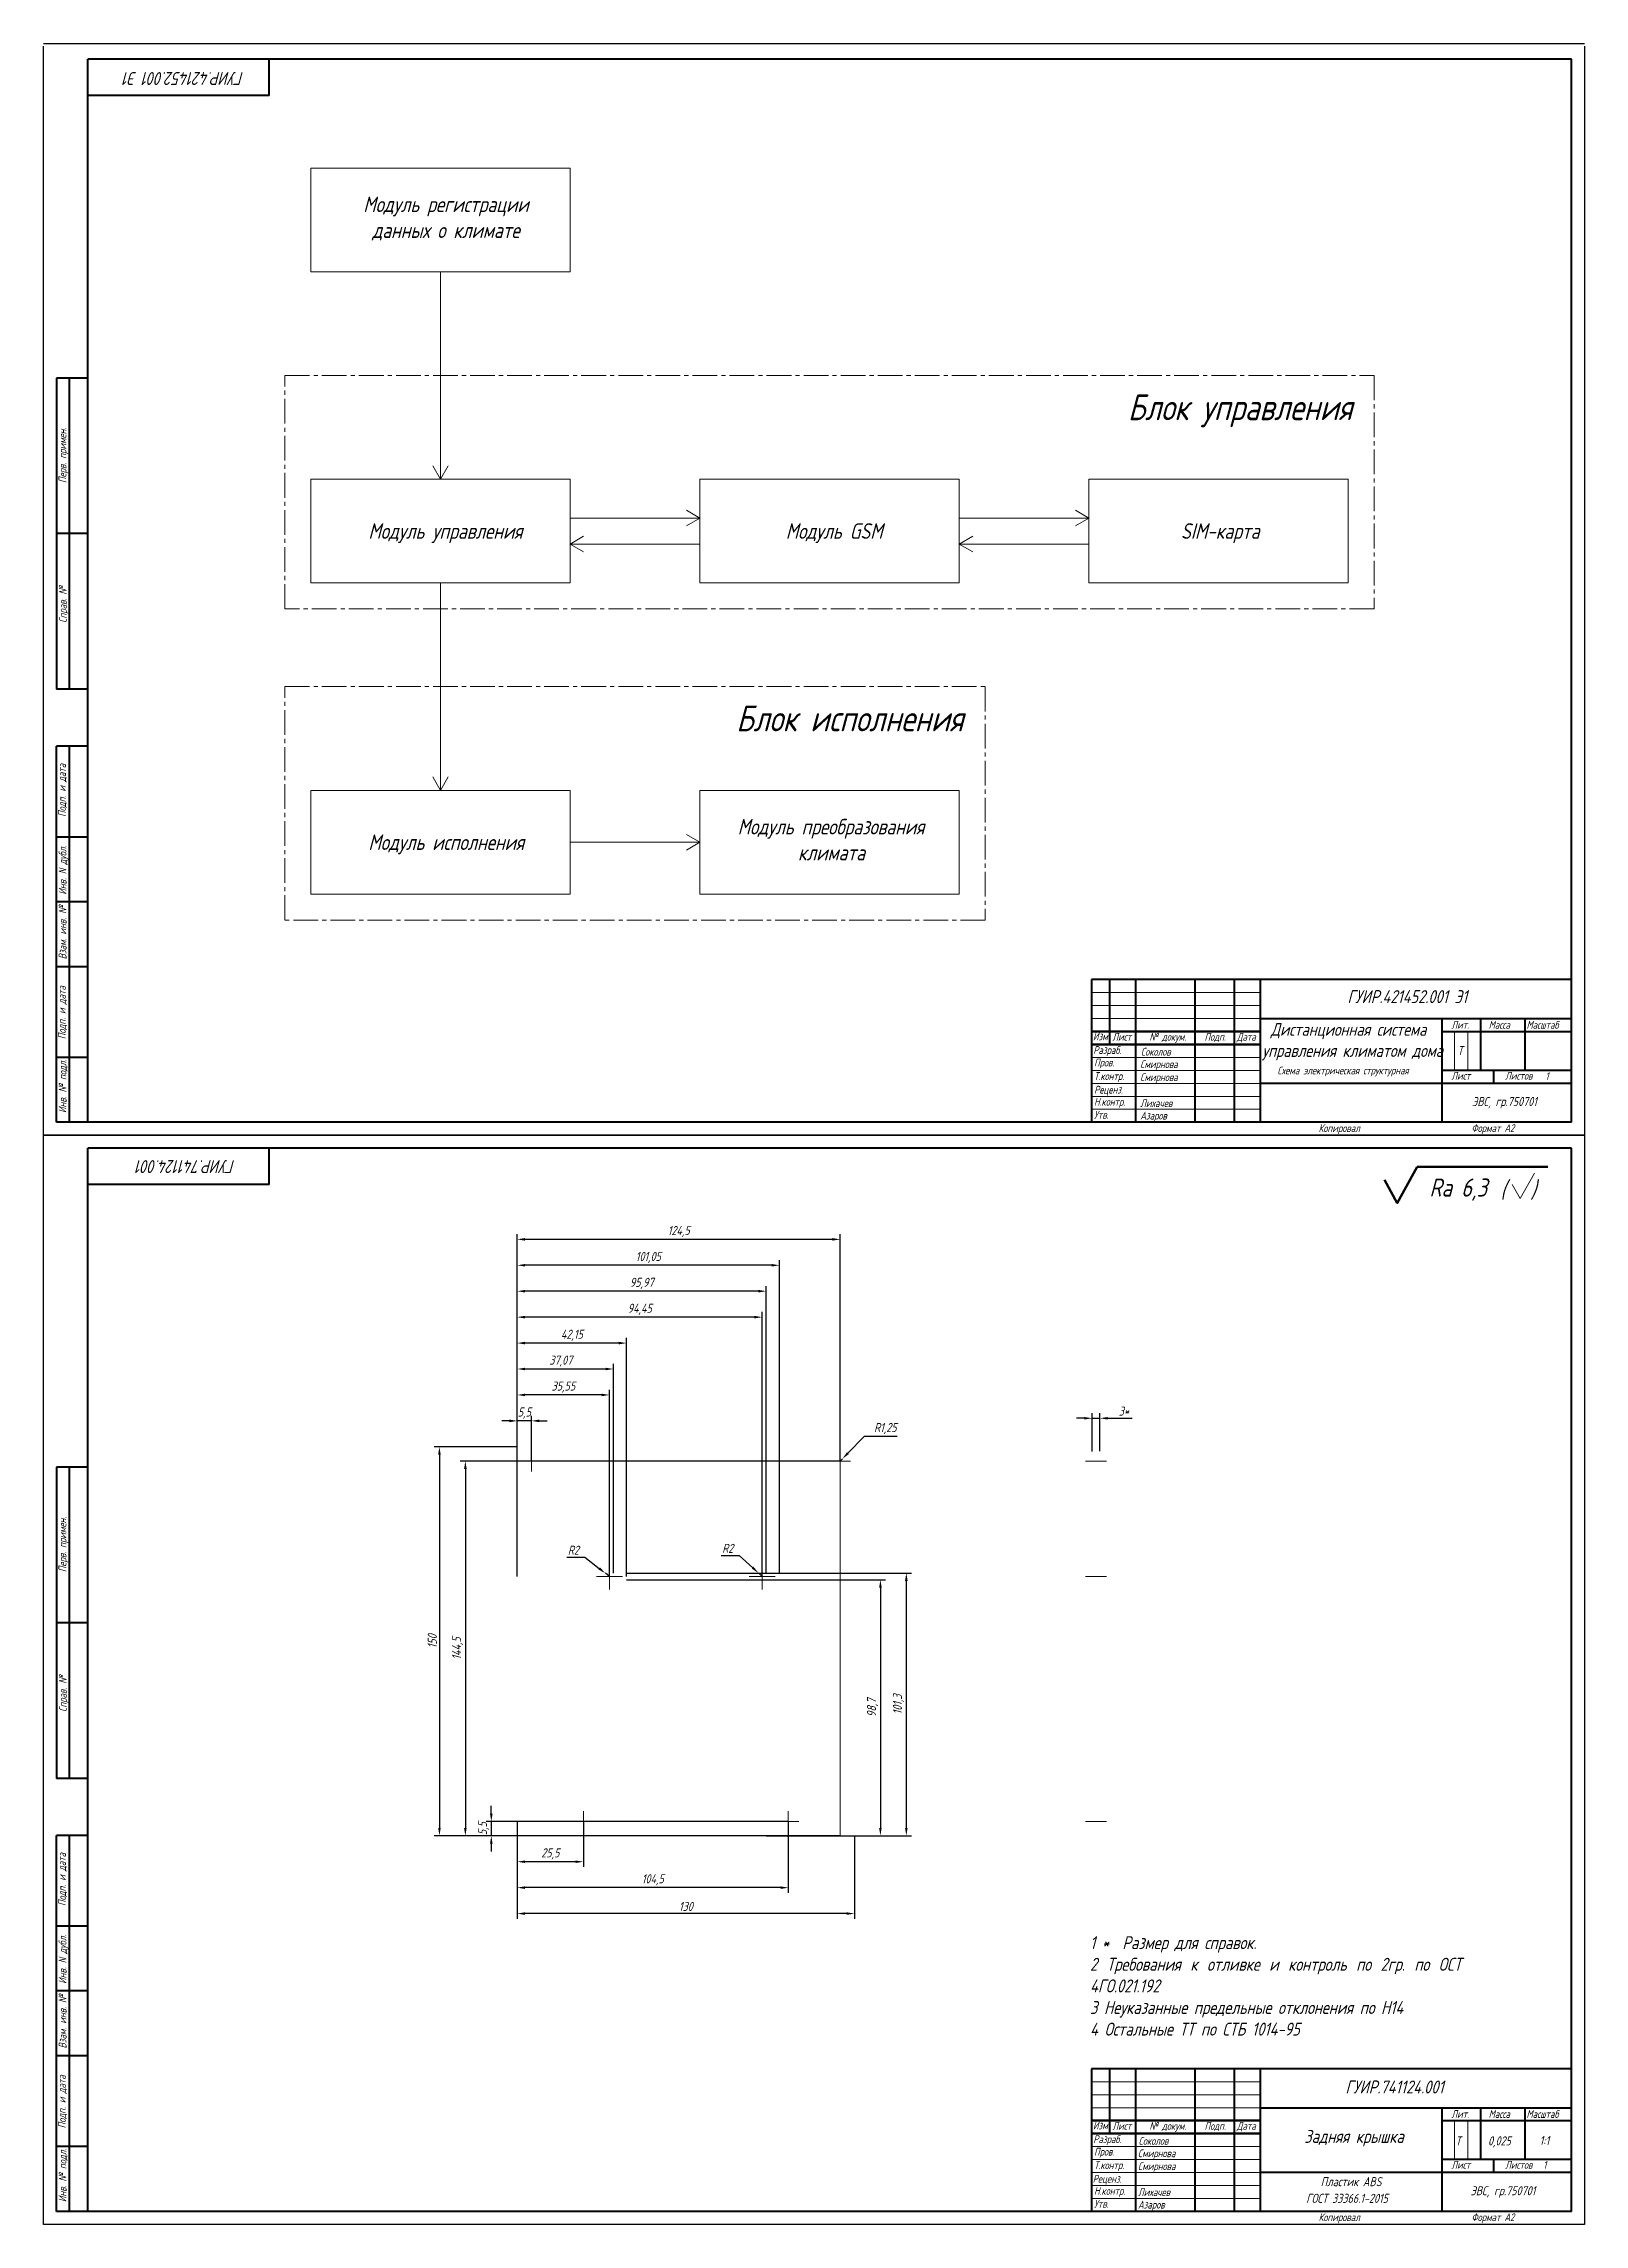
# Paper-space layout 'А2' of a CAD drawing. Header units: millimetres. Extents: x -1 to 593, y -1 to 840.
import ezdxf

# ---------------------------------------------------------------- set-up
doc = ezdxf.new("R2010")
doc.units = ezdxf.units.MM
doc.header["$LTSCALE"] = 0.5
doc.linetypes.add('ACAD_ISO04W100', pattern=[30, 24, -3, 0, -3])
doc.linetypes.add('осевая2', pattern=[28.575000000000003, 19.05, -3.175, 3.175, -3.175])
doc.layers.get('0').update_dxf_attribs({"lineweight": 15})
doc.layers.get('Defpoints').update_dxf_attribs({"color": 5})
for name, color, linetype in [('KONTUR', 7, 'Continuous'), ('PDF _Геометрия', 7, 'Continuous'), ('PDF _Сплошная заливка', 7, 'Continuous')]:
    doc.layers.add(name, color=color, linetype=linetype)
for name, color, linetype, lineweight in [('осевая', 7, 'осевая2', 0), ('Основная', 7, 'Continuous', 40), ('текст', 7, 'Continuous', 30), ('тонкая', 7, 'Continuous', 20), ('штрих-пунктир', 7, 'ACAD_ISO04W100', 15)]:
    doc.layers.add(name, color=color, linetype=linetype, lineweight=lineweight)
doc.styles.add('GOST type A0', font='', dxfattribs={"oblique": 15, "height": 3.5})
doc.styles.get('GOST type A0').set_extended_font_data('GOST type A')
doc.dimstyles.new('GOST type A', dxfattribs={"dimtxt": 3.5, "dimasz": 3, "dimexe": 2, "dimexo": 0, "dimgap": 1, "dimtad": 1, "dimtoh": 1, "dimtxsty": 'GOST type A0', "dimcen": 0, "dimazin": 2, "dimtfac": 1, "dimtmove": 0, "dimatfit": 3, "dimfxl": 1, "dimarcsym": 0})

psp = doc.layouts.new('А2')

# ---------------------------------------------------------------- texts
at = {"style": 'GOST type A0', "oblique": 15}
for s, p in [('Пластик ABS', (491.5565472594662, 13.96051148578954)), ('ГОСТ 33366.1-2015', (485.9708236081697, 7.529686420702774))]:
    psp.add_text(s, height=3.5, dxfattribs=at).set_placement(p)
at = {"attachment_point": 1, "style": 'GOST type A0'}
for s, width, gutter_width, heights, insert, char_height in [('Блок управления', 99.07411000046568, 50, [10.99279128886534], (417.2273939417944, 704.9772423477402), 10), ('Блок исполнения', 99.07411000046568, 50, [10.99279128886534], (266.2273939417944, 584.9772423477402), 10), ('1', 4.4985905179974, 17.5, [0], (578.2273926910018, 443.5452979989733), 3), ('Ra 6,3', 46.57320714327034, 50, [0], (533.4925609239185, 402.569087484222), 7)]:
    psp.add_mtext_dynamic_manual_height_columns(s, width=width, gutter_width=gutter_width, heights=heights, dxfattribs=dict(at, insert=insert, char_height=char_height))
at = {"layer": 'текст', "style": 'GOST type A0', "oblique": 15}
for s, p in [('Перв. примен.', (7.980302831414292, 670.7454615491779)), ('Справ. №', (8.135373594248222, 616.8603792697095)), ('Подп. и дата', (7.80115244118474, 542.0033412153268)), ('Инв. N дубл.', (8.045785772228328, 511.9784477201956)), ('Взам. инв. №', (8.045785772228328, 487.0511817041606)), ('Подп. и дата', (7.750930110483523, 456.2666041883267)), ('Инв. № подл.', (8.045785772228328, 427.8003915558593)), ('Перв. примен.', (7.980303599929812, 250.7454612821678)), ('Справ. №', (8.135374362763741, 196.8603790026993)), ('Подп. и дата', (7.80115320970026, 122.0033409483167)), ('Инв. N дубл.', (8.045786540743848, 91.97844745318548)), ('Взам. инв. №', (8.045786540743848, 67.05118143715049)), ('Подп. и дата', (7.750930878999043, 36.26660392131657)), ('Инв. № подл.', (8.045786540743848, 7.800391288849141))]:
    psp.add_text(s, height=3, rotation=90, dxfattribs=at).set_placement(p)
for s, p in [('Лит.', (541.945358527779, 460.2981432079834)), ('Масса', (556.319858123594, 460.2981432079834)), ('Масштаб', (570.9120762331097, 460.2981432079834)), ('Изм', (403.7725168013337, 455.8450740446457)), ('Лист', (411.2482823775274, 455.6947696452059)), ('№ докум. ', (425.5319475760791, 455.6947696452059)), ('Подп.', (446.7844514905862, 455.6947696452059)), ('Дата', (459.2355615332556, 455.6947696452059)), ('Разраб.', (403.8886853182978, 450.5941387855211)), ('Пров.', (404.1895857997026, 445.7620253041216)), ('Реценз.', (404.2273926910018, 435.3023078060727)), ('Т.контр.', (404.1895857997026, 440.5671155306442)), ('Лист', (541.945358527779, 440.6842705121314)), ('Листов', (562.6697709039456, 440.6842705121314)), ('Н.контр.', (404.1895857997026, 430.6448946499965)), ('Утв.', (404.1895857997026, 425.6252803911836)), ('Копировал', (490.7629216983098, 420.482956460218)), ('Формат А2', (549.6914931268823, 420.482956460218)), ('Лит.', (541.9453592962946, 40.29814294097326)), ('Масса', (556.3198588921096, 40.29814294097326)), ('Масштаб', (570.9120770016252, 40.29814294097326)), ('Изм', (403.7725175698492, 35.8450737776356)), ('Лист', (411.2482831460429, 35.69476937819576)), ('№ докум. ', (425.5319483445946, 35.69476937819576)), ('Подп.', (446.7844522591017, 35.69476937819576)), ('Дата', (459.2355623017711, 35.69476937819576)), ('Разраб.', (403.8886860868133, 30.59413851851099)), ('Пров.', (404.1895865682181, 25.76202503711141)), ('Реценз.', (403.6888839813209, 15.30033490891965)), ('Т.контр.', (404.1895865682181, 20.56711526363409)), ('Лист', (541.9453592962946, 20.68427024512124)), ('Листов', (562.6697716724611, 20.68427024512124)), ('1', (577.3753982922685, 20.68427024512124)), ('Утв.', (404.1895865682181, 5.625280124173457)), ('Н.контр.', (404.1895865682181, 10.64489438298637)), ('Копировал', (490.7629224668253, 0.4829561932078263)), ('Формат А2', (549.6914938953978, 0.4829561932078263))]:
    psp.add_text(s, height=3, dxfattribs=at).set_placement(p)
at = {"layer": 'тонкая', "style": 'GOST type A0', "oblique": 15}
for s, p in [('Т', (544.3274991078781, 450.1524011455745)), ('Т', (543.5478067597858, 29.67114862716238)), ('0,025', (556.0660779581895, 29.68381813875493)), ('1:1', (575.9434635439382, 29.83147368616477))]:
    psp.add_text(s, height=3.5, dxfattribs=at).set_placement(p)
at = {"layer": 'тонкая', "char_height": 5, "attachment_point": 1, "rotation": 180, "style": 'GOST type A0'}
for s, width, heights, insert in [('ГУИР.421452.001 Э1', 57.35790282397328, [4.598924400367975], (76.42899168342069, 824.2329566539418)), ('ГУИР.741124.001', 47.5381675131898, [12.32441666851933], (73.08098930124675, 404.6432554250605))]:
    psp.add_mtext_dynamic_manual_height_columns(s, width=width, gutter_width=47.88355122135044, heights=heights, dxfattribs=dict(at, insert=insert))
at = {"layer": 'тонкая', "attachment_point": 1, "style": 'GOST type A0'}
for s, width, gutter_width, heights, insert, char_height in [('\\pxi1.65087,qc;Модуль регистрации \\P\\pi1.65128;данных о климате', 88.65474446117685, 34.14757613034909, [23.22620653995992], (105.0438300297683, 781.2329566539418), 6), ('\\pi8.19092;Модуль управления', 75.8515721265793, 34.14757613034909, [0], (116.2273926910018, 655.2329566539418), 6), ('\\pi19.11949;Модуль GSM', 75.8515721265793, 34.14757613034909, [0], (266.2273926910018, 655.2329566539418), 6), ('\\pi21.46649;SIM-карта', 75.8515721265793, 34.14757613034909, [0], (416.2273926910018, 655.2329566539418), 6), ('\\pi5.57446;Модуль преобразования \\P\\pi28.83472;климата', 84.1186548174727, 34.14757613034909, [18.90852998360898], (261.2273926910018, 541.2329566539418), 6), ('\\pi8.19092;Модуль исполнения', 75.8515721265793, 34.14757613034909, [7.744285714285715], (116.2273926910018, 535.2329566539418), 6), ('ГУИР.421452.001 Э1', 60.56077663609948, 47.88355122135044, [3.968644953315886], (501.8825924087498, 475.1972272010216), 5), ('\\pxi1.03493;Дистанционная система \\P\\pi0.36583;управления климатом дома', 74.81351695491276, 12.5, [15.41735486869206], (467.2535355044158, 462.4922315371571), 4.9), ('Смирнова', 7.562217588817475, 12.5, [0], (422.0023199713962, 448.1416728102151), 3), ('Соколов', 7.562217588817475, 12.5, [0], (422.2889377856493, 452.9390814602252), 3), ('Схема электрическая структурная', 61.6196622171783, 12.5, [3.545800308824919], (474.906673329928, 445.7162095180479), 3), ('Смирнова', 7.562217588817475, 12.5, [0], (422.0023199713962, 443.1416728102151), 3), ('Лихачев', 7.562217588817475, 12.5, [0], (422.0023199713962, 433.1416728102151), 3), ('ЭВС, гр.750701', 28.5892168023156, 12.5, [2.556254107911228], (549.9379435631815, 433.9871381039486), 3.5), ('Азаров', 7.562217588817475, 12.5, [0], (422.0023199713962, 428.2966766250602), 3), ('ГУИР.741124.001', 63.42378915580728, 47.88355122135044, [2.873560135899295], (501.1029000606575, 54.71597468260956), 5), ('Задняя крышка', 78.79705024397299, 12.5, [16.72888225688925], (485.2324371079767, 35.65443215972073), 5), ('Смирнова', 7.562217588817475, 12.5, [0], (421.1087124488329, 28.14206422440401), 3), ('Соколов', 7.562217588817475, 12.5, [0], (421.395330263086, 32.93947287441409), 3), ('Смирнова', 7.562217588817475, 12.5, [0], (421.1373440342365, 23.17210211895934), 3), ('Лихачев', 7.562217588817475, 12.5, [0], (421.1373440342365, 13.17210211895934), 3), ('ЭВС, гр.750701', 28.5892168023156, 12.5, [2.556254107911228], (549.3571874542374, 13.95512711889631), 3.5), ('Азаров', 7.562217588817475, 12.5, [0], (421.1373440342365, 8.327105933804376), 3)]:
    psp.add_mtext_dynamic_manual_height_columns(s, width=width, gutter_width=gutter_width, heights=heights, dxfattribs=dict(at, insert=insert, char_height=char_height))
at = {"layer": 'тонкая', "insert": (402.6466354027982, 110.3694538107038), "char_height": 5, "width": 148.1272460000468, "attachment_point": 1, "style": 'GOST type A0'}
psp.add_mtext('\\pxqj,t1;1 *  Размер для справок.\\P\\pr1.09015;2 Требования к отливке и контроль по 2гр. по ОСТ 4ГО.021.192\\P3 Неуказанные предельные отклонения по H14\\P4 Остальные ТТ по СТБ 1014-95', dxfattribs=at)

# ---------------------------------------------------------------- blocks, each defined once
blk = doc.blocks.new('*D9')
at = {"color": 0, "lineweight": -2, "transparency": 16777216}
for p, q in [((178.8229672017665, 309.0890264258256), (175.8229672017665, 309.0890264258256)), ((181.8229672017665, 293.5890264258255), (181.8229672017665, 311.0890264258256)), ((187.3229672017665, 309.0890264258256), (181.8229672017665, 309.0890264258256)), ((187.3229672017665, 293.5890264258255), (187.3229672017665, 311.0890264258256)), ((190.3229672017665, 309.0890264258256), (193.3229672017665, 309.0890264258256))]:
    blk.add_line(p, q, dxfattribs=at)
at = {"color": 0, "transparency": 16777216}
for points in [[(178.8229672017665, 309.5890264258256), (178.8229672017665, 308.5890264258256), (181.8229672017665, 309.0890264258256)], [(190.3229672017665, 309.5890264258256), (190.3229672017665, 308.5890264258256), (187.3229672017665, 309.0890264258256)]]:
    blk.add_solid(points, dxfattribs=at)
at = {"layer": 'Defpoints', "color": 0, "transparency": 16777216}
for p in [(181.8229672017665, 309.0890264258256), (181.8229672017665, 293.5890264258255), (187.3229672017665, 293.5890264258255)]:
    blk.add_point(p, dxfattribs=at)
at = {"color": 0, "transparency": 16777216, "insert": (184.5729672017665, 312.1015264258256), "char_height": 3.5, "attachment_point": 5, "style": 'GOST type A0'}
blk.add_mtext('5,5', dxfattribs=at)
blk = doc.blocks.new('*D10')
at = {"color": 0, "lineweight": -2, "transparency": 16777216}
for p, q in [((181.8229672017665, 154.5890264258255), (181.8229672017665, 137.0890264258248)), ((207.3229672017665, 154.5890264258255), (207.3229672017665, 137.0890264258248)), ((204.3229672017665, 139.0890264258248), (184.8229672017665, 139.0890264258248))]:
    blk.add_line(p, q, dxfattribs=at)
at = {"color": 0, "transparency": 16777216}
for points in [[(184.8229672017665, 139.5890264258248), (184.8229672017665, 138.5890264258248), (181.8229672017665, 139.0890264258248)], [(204.3229672017665, 139.5890264258248), (204.3229672017665, 138.5890264258248), (207.3229672017665, 139.0890264258248)]]:
    blk.add_solid(points, dxfattribs=at)
at = {"layer": 'Defpoints', "color": 0, "transparency": 16777216}
for p in [(181.8229672017665, 154.5890264258255), (207.3229672017665, 154.5890264258255), (181.8229672017665, 139.0890264258248)]:
    blk.add_point(p, dxfattribs=at)
at = {"color": 0, "transparency": 16777216, "insert": (194.5729672017665, 142.1015264258247), "char_height": 3.5, "attachment_point": 5, "style": 'GOST type A0'}
blk.add_mtext('25,5', dxfattribs=at)
blk = doc.blocks.new('*D11')
at = {"color": 0, "lineweight": -2, "transparency": 16777216}
for p, q in [((181.8229672017665, 249.0890264258255), (181.8229672017665, 331.0890264258256)), ((215.8936182082748, 329.0890264258256), (184.8229672017665, 329.0890264258256)), ((218.8936182082748, 250.3869490355742), (218.8936182082748, 331.0890264258256))]:
    blk.add_line(p, q, dxfattribs=at)
at = {"color": 0, "transparency": 16777216}
for points in [[(184.8229672017665, 329.5890264258256), (184.8229672017665, 328.5890264258256), (181.8229672017665, 329.0890264258256)], [(215.8936182082748, 329.5890264258256), (215.8936182082748, 328.5890264258256), (218.8936182082748, 329.0890264258256)]]:
    blk.add_solid(points, dxfattribs=at)
at = {"layer": 'Defpoints', "color": 0, "transparency": 16777216}
for p in [(181.8229672017665, 329.0890264258256), (181.8229672017665, 249.0890264258255), (218.8936182082748, 250.3869490355742)]:
    blk.add_point(p, dxfattribs=at)
at = {"color": 0, "transparency": 16777216, "insert": (198.5974712905113, 332.1015264258256), "char_height": 3.5, "attachment_point": 5, "style": 'GOST type A0'}
blk.add_mtext('37,07', dxfattribs=at)
blk = doc.blocks.new('*D12')
at = {"color": 0, "lineweight": -2, "transparency": 16777216}
for p, q in [((181.8229672017665, 249.0879877307002), (181.8229672017665, 341.0890264258244)), ((220.9699915416172, 339.0890264258244), (184.8229672017665, 339.0890264258244)), ((223.9699915416172, 249.0879877307002), (223.9699915416172, 341.0890264258244))]:
    blk.add_line(p, q, dxfattribs=at)
at = {"color": 0, "transparency": 16777216}
for points in [[(184.8229672017665, 339.5890264258244), (184.8229672017665, 338.5890264258244), (181.8229672017665, 339.0890264258244)], [(220.9699915416172, 339.5890264258244), (220.9699915416172, 338.5890264258244), (223.9699915416172, 339.0890264258244)]]:
    blk.add_solid(points, dxfattribs=at)
at = {"layer": 'Defpoints', "color": 0, "transparency": 16777216}
for p in [(181.8229672017665, 339.0890264258244), (181.8229672017665, 249.0879877307002), (223.9699915416172, 249.0879877307002)]:
    blk.add_point(p, dxfattribs=at)
at = {"color": 0, "transparency": 16777216, "insert": (202.8964793716914, 342.1015264258244), "char_height": 3.5, "attachment_point": 5, "style": 'GOST type A0'}
blk.add_mtext('42,15', dxfattribs=at)
blk = doc.blocks.new('*D13')
at = {"color": 0, "lineweight": -2, "transparency": 16777216}
for p, q in [((181.8229672017665, 249.0879877307002), (181.8229672017665, 321.089026425825)), ((217.3719753792561, 249.0890264258255), (217.3719753792561, 321.089026425825)), ((214.3719753792561, 319.089026425825), (184.8229672017665, 319.089026425825))]:
    blk.add_line(p, q, dxfattribs=at)
at = {"color": 0, "transparency": 16777216}
for points in [[(184.8229672017665, 319.589026425825), (184.8229672017665, 318.589026425825), (181.8229672017665, 319.089026425825)], [(214.3719753792561, 319.589026425825), (214.3719753792561, 318.589026425825), (217.3719753792561, 319.089026425825)]]:
    blk.add_solid(points, dxfattribs=at)
at = {"layer": 'Defpoints', "color": 0, "transparency": 16777216}
for p in [(181.8229672017665, 319.089026425825), (181.8229672017665, 249.0879877307002), (217.3719753792561, 249.0890264258255)]:
    blk.add_point(p, dxfattribs=at)
at = {"color": 0, "transparency": 16777216, "insert": (199.5974712905114, 322.101526425825), "char_height": 3.5, "attachment_point": 5, "style": 'GOST type A0'}
blk.add_mtext('35,55', dxfattribs=at)
blk = doc.blocks.new('*D14')
at = {"color": 0, "lineweight": -2, "transparency": 16777216}
for p, q in [((171.8229672017665, 157.5890264258256), (171.8229672017665, 160.5890264258256)), ((286.3229672017666, 154.5890264258256), (169.8229672017665, 154.5890264258256)), ((171.8229672017665, 154.5890264258256), (171.8229672017665, 149.0890264258256)), ((286.3229672017666, 149.0890264258256), (169.8229672017665, 149.0890264258256)), ((171.8229672017665, 146.0890264258256), (171.8229672017665, 143.0890264258256))]:
    blk.add_line(p, q, dxfattribs=at)
at = {"color": 0, "transparency": 16777216}
for points in [[(171.3229672017665, 157.5890264258256), (172.3229672017665, 157.5890264258256), (171.8229672017665, 154.5890264258256)], [(171.3229672017665, 146.0890264258256), (172.3229672017665, 146.0890264258256), (171.8229672017665, 149.0890264258256)]]:
    blk.add_solid(points, dxfattribs=at)
at = {"layer": 'Defpoints', "color": 0, "transparency": 16777216}
for p in [(286.3229672017666, 154.5890264258256), (171.8229672017665, 149.0890264258256), (286.3229672017666, 149.0890264258256)]:
    blk.add_point(p, dxfattribs=at)
at = {"color": 0, "transparency": 16777216, "insert": (168.8104672017665, 151.8390264258255), "char_height": 3.5, "attachment_point": 5, "rotation": 90, "style": 'GOST type A0'}
blk.add_mtext('5,5', dxfattribs=at)
blk = doc.blocks.new('*D15')
at = {"color": 0, "lineweight": -2, "transparency": 16777216}
for p, q in [((223.9699915416173, 247.7890264258245), (323.8229672017665, 247.7890264258246)), ((321.8229672017665, 244.7890264258246), (321.8229672017665, 152.0890264258257)), ((282.871975186638, 149.0890264258256), (323.8229672017665, 149.0890264258257))]:
    blk.add_line(p, q, dxfattribs=at)
at = {"color": 0, "transparency": 16777216}
for points in [[(321.3229672017665, 244.7890264258246), (322.3229672017665, 244.7890264258246), (321.8229672017665, 247.7890264258246)], [(321.3229672017665, 152.0890264258257), (322.3229672017665, 152.0890264258257), (321.8229672017665, 149.0890264258257)]]:
    blk.add_solid(points, dxfattribs=at)
at = {"layer": 'Defpoints', "color": 0, "transparency": 16777216}
for p in [(223.9699915416173, 247.7890264258245), (282.871975186638, 149.0890264258256), (321.8229672017665, 149.0890264258257)]:
    blk.add_point(p, dxfattribs=at)
at = {"color": 0, "transparency": 16777216, "insert": (318.8104672017665, 198.4390264258249), "char_height": 3.5, "attachment_point": 5, "rotation": 90, "style": 'GOST type A0'}
blk.add_mtext('98,7', dxfattribs=at)
blk = doc.blocks.new('*D16')
at = {"color": 0, "lineweight": -2, "transparency": 16777216}
for p, q in [((223.9699915416173, 250.3869490355743), (333.8229672017665, 250.3869490355743)), ((331.8229672017665, 247.3869490355743), (331.8229672017665, 152.0890264258256)), ((277.7956018532956, 149.0890264258256), (333.8229672017665, 149.0890264258256))]:
    blk.add_line(p, q, dxfattribs=at)
at = {"color": 0, "transparency": 16777216}
for points in [[(331.3229672017665, 247.3869490355743), (332.3229672017665, 247.3869490355743), (331.8229672017665, 250.3869490355743)], [(331.3229672017665, 152.0890264258256), (332.3229672017665, 152.0890264258256), (331.8229672017665, 149.0890264258256)]]:
    blk.add_solid(points, dxfattribs=at)
at = {"layer": 'Defpoints', "color": 0, "transparency": 16777216}
for p in [(223.9699915416173, 250.3869490355743), (277.7956018532956, 149.0890264258256), (331.8229672017665, 149.0890264258256)]:
    blk.add_point(p, dxfattribs=at)
at = {"color": 0, "transparency": 16777216, "insert": (328.8104672017665, 199.7379877306998), "char_height": 3.5, "attachment_point": 5, "rotation": 90, "style": 'GOST type A0'}
blk.add_mtext('101,3', dxfattribs=at)
blk = doc.blocks.new('*D17')
at = {"color": 0, "lineweight": -2, "transparency": 16777216}
for p, q in [((181.8229672017665, 250.3869490355742), (181.8229672017665, 361.0890264258256)), ((274.7956018532955, 359.0890264258256), (184.8229672017665, 359.0890264258256)), ((277.7956018532955, 250.3869490355742), (277.7956018532955, 361.0890264258256))]:
    blk.add_line(p, q, dxfattribs=at)
at = {"color": 0, "transparency": 16777216}
for points in [[(184.8229672017665, 359.5890264258256), (184.8229672017665, 358.5890264258256), (181.8229672017665, 359.0890264258256)], [(274.7956018532955, 359.5890264258256), (274.7956018532955, 358.5890264258256), (277.7956018532955, 359.0890264258256)]]:
    blk.add_solid(points, dxfattribs=at)
at = {"layer": 'Defpoints', "color": 0, "transparency": 16777216}
for p in [(181.8229672017665, 359.0890264258256), (181.8229672017665, 250.3869490355742), (277.7956018532955, 250.3869490355742)]:
    blk.add_point(p, dxfattribs=at)
at = {"color": 0, "transparency": 16777216, "insert": (229.809284527531, 362.1015264258256), "char_height": 3.5, "attachment_point": 5, "style": 'GOST type A0'}
blk.add_mtext('95,97', dxfattribs=at)
blk = doc.blocks.new('*D18')
at = {"color": 0, "lineweight": -2, "transparency": 16777216}
for p, q in [((181.8229672017665, 250.3869490355742), (181.8229672017665, 371.0890264258246)), ((282.8719751866379, 250.3869490355742), (282.8719751866379, 371.0890264258246)), ((279.8719751866379, 369.0890264258246), (184.8229672017665, 369.0890264258246))]:
    blk.add_line(p, q, dxfattribs=at)
at = {"color": 0, "transparency": 16777216}
for points in [[(184.8229672017665, 369.5890264258246), (184.8229672017665, 368.5890264258246), (181.8229672017665, 369.0890264258246)], [(279.8719751866379, 369.5890264258246), (279.8719751866379, 368.5890264258246), (282.8719751866379, 369.0890264258246)]]:
    blk.add_solid(points, dxfattribs=at)
at = {"layer": 'Defpoints', "color": 0, "transparency": 16777216}
for p in [(181.8229672017665, 369.0890264258246), (181.8229672017665, 250.3869490355742), (282.8719751866379, 250.3869490355742)]:
    blk.add_point(p, dxfattribs=at)
at = {"color": 0, "transparency": 16777216, "insert": (232.3474711942018, 372.1015264258245), "char_height": 3.5, "attachment_point": 5, "style": 'GOST type A0'}
blk.add_mtext('101,05', dxfattribs=at)
blk = doc.blocks.new('*D19')
at = {"color": 0, "lineweight": -2, "transparency": 16777216}
for p, q in [((181.8229672017665, 154.5890264258255), (181.8229672017665, 127.0890264258255)), ((286.3229672017665, 154.5890264258255), (286.3229672017665, 127.0890264258255)), ((283.3229672017665, 129.0890264258255), (184.8229672017665, 129.0890264258255))]:
    blk.add_line(p, q, dxfattribs=at)
at = {"color": 0, "transparency": 16777216}
for points in [[(184.8229672017665, 129.5890264258255), (184.8229672017665, 128.5890264258255), (181.8229672017665, 129.0890264258255)], [(283.3229672017665, 129.5890264258255), (283.3229672017665, 128.5890264258255), (286.3229672017665, 129.0890264258255)]]:
    blk.add_solid(points, dxfattribs=at)
at = {"layer": 'Defpoints', "color": 0, "transparency": 16777216}
for p in [(181.8229672017665, 154.5890264258255), (286.3229672017665, 154.5890264258255), (181.8229672017665, 129.0890264258255)]:
    blk.add_point(p, dxfattribs=at)
at = {"color": 0, "transparency": 16777216, "insert": (234.0729672017665, 132.1015264258255), "char_height": 3.5, "attachment_point": 5, "style": 'GOST type A0'}
blk.add_mtext('104,5', dxfattribs=at)
blk = doc.blocks.new('*D20')
at = {"color": 0, "lineweight": -2, "transparency": 16777216}
for p, q in [((181.8229672017665, 293.5890264258255), (181.8229672017665, 381.0890264258249)), ((303.3229672017665, 379.0890264258249), (184.8229672017665, 379.0890264258249)), ((306.3229672017665, 293.5890264258255), (306.3229672017665, 381.0890264258249))]:
    blk.add_line(p, q, dxfattribs=at)
at = {"color": 0, "transparency": 16777216}
for points in [[(184.8229672017665, 379.5890264258249), (184.8229672017665, 378.5890264258249), (181.8229672017665, 379.0890264258249)], [(303.3229672017665, 379.5890264258249), (303.3229672017665, 378.5890264258249), (306.3229672017665, 379.0890264258249)]]:
    blk.add_solid(points, dxfattribs=at)
at = {"layer": 'Defpoints', "color": 0, "transparency": 16777216}
for p in [(181.8229672017665, 379.0890264258249), (181.8229672017665, 293.5890264258255), (306.3229672017665, 293.5890264258255)]:
    blk.add_point(p, dxfattribs=at)
at = {"color": 0, "transparency": 16777216, "insert": (244.0729672017666, 382.1015264258249), "char_height": 3.5, "attachment_point": 5, "style": 'GOST type A0'}
blk.add_mtext('124,5', dxfattribs=at)
blk = doc.blocks.new('*D21')
at = {"color": 0, "lineweight": -2, "transparency": 16777216}
for p, q in [((181.8229672017664, 149.0890264258255), (181.8229672017664, 117.0890264258249)), ((311.8229672017665, 149.0890264258255), (311.8229672017665, 117.0890264258249)), ((308.8229672017665, 119.0890264258249), (184.8229672017664, 119.0890264258249))]:
    blk.add_line(p, q, dxfattribs=at)
at = {"color": 0, "transparency": 16777216}
for points in [[(184.8229672017664, 119.5890264258249), (184.8229672017664, 118.5890264258249), (181.8229672017664, 119.0890264258249)], [(308.8229672017665, 119.5890264258249), (308.8229672017665, 118.5890264258249), (311.8229672017665, 119.0890264258249)]]:
    blk.add_solid(points, dxfattribs=at)
at = {"layer": 'Defpoints', "color": 0, "transparency": 16777216}
for p in [(181.8229672017664, 149.0890264258255), (311.8229672017665, 149.0890264258255), (181.8229672017664, 119.0890264258249)]:
    blk.add_point(p, dxfattribs=at)
at = {"color": 0, "transparency": 16777216, "insert": (246.8229672017667, 121.8390264258249), "char_height": 3.5, "attachment_point": 5, "style": 'GOST type A0'}
blk.add_mtext('130', dxfattribs=at)
blk = doc.blocks.new('*D22')
at = {"color": 0, "lineweight": -2, "transparency": 16777216}
for p, q in [((181.8229672017665, 249.0879877307002), (181.8229672017665, 351.089026425825)), ((273.2739590242768, 349.089026425825), (184.8229672017665, 349.089026425825)), ((276.2739590242768, 249.0890264258255), (276.2739590242768, 351.089026425825))]:
    blk.add_line(p, q, dxfattribs=at)
at = {"color": 0, "transparency": 16777216}
for points in [[(184.8229672017665, 349.589026425825), (184.8229672017665, 348.589026425825), (181.8229672017665, 349.089026425825)], [(273.2739590242768, 349.589026425825), (273.2739590242768, 348.589026425825), (276.2739590242768, 349.089026425825)]]:
    blk.add_solid(points, dxfattribs=at)
at = {"layer": 'Defpoints', "color": 0, "transparency": 16777216}
for p in [(181.8229672017665, 349.089026425825), (181.8229672017665, 249.0879877307002), (276.2739590242768, 249.0890264258255)]:
    blk.add_point(p, dxfattribs=at)
at = {"color": 0, "transparency": 16777216, "insert": (229.0484631130217, 352.101526425825), "char_height": 3.5, "attachment_point": 5, "style": 'GOST type A0'}
blk.add_mtext('94,45', dxfattribs=at)
blk = doc.blocks.new('*D23')
at = {"color": 0, "lineweight": -2, "transparency": 16777216}
for p, q in [((306.3229672017666, 293.5890264258256), (159.8229672017665, 293.5890264258256)), ((161.8229672017665, 290.5890264258256), (161.8229672017665, 152.0890264258256)), ((306.3229672017665, 149.0890264258256), (159.8229672017665, 149.0890264258256))]:
    blk.add_line(p, q, dxfattribs=at)
at = {"color": 0, "transparency": 16777216}
for points in [[(161.3229672017665, 290.5890264258256), (162.3229672017665, 290.5890264258256), (161.8229672017665, 293.5890264258256)], [(161.3229672017665, 152.0890264258256), (162.3229672017665, 152.0890264258256), (161.8229672017665, 149.0890264258256)]]:
    blk.add_solid(points, dxfattribs=at)
at = {"layer": 'Defpoints', "color": 0, "transparency": 16777216}
for p in [(306.3229672017666, 293.5890264258256), (161.8229672017665, 149.0890264258256), (306.3229672017665, 149.0890264258256)]:
    blk.add_point(p, dxfattribs=at)
at = {"color": 0, "transparency": 16777216, "insert": (158.8104672017665, 221.3390264258255), "char_height": 3.5, "attachment_point": 5, "rotation": 90, "style": 'GOST type A0'}
blk.add_mtext('144,5', dxfattribs=at)
blk = doc.blocks.new('*D24')
at = {"color": 0, "lineweight": -2, "transparency": 16777216}
for p, q in [((181.8229672017665, 299.0890264258256), (149.8229672017664, 299.0890264258256)), ((151.8229672017664, 296.0890264258256), (151.8229672017665, 152.0890264258257)), ((181.8229672017665, 149.0890264258257), (149.8229672017665, 149.0890264258257))]:
    blk.add_line(p, q, dxfattribs=at)
at = {"color": 0, "transparency": 16777216}
for points in [[(151.3229672017664, 296.0890264258256), (152.3229672017664, 296.0890264258256), (151.8229672017664, 299.0890264258256)], [(151.3229672017665, 152.0890264258257), (152.3229672017665, 152.0890264258257), (151.8229672017665, 149.0890264258257)]]:
    blk.add_solid(points, dxfattribs=at)
at = {"layer": 'Defpoints', "color": 0, "transparency": 16777216}
for p in [(181.8229672017665, 299.0890264258256), (151.8229672017665, 149.0890264258257), (181.8229672017665, 149.0890264258257)]:
    blk.add_point(p, dxfattribs=at)
at = {"color": 0, "transparency": 16777216, "insert": (149.0729672017665, 224.0890264258247), "char_height": 3.5, "attachment_point": 5, "rotation": 90, "style": 'GOST type A0'}
blk.add_mtext('150', dxfattribs=at)
blk = doc.blocks.new('*D25')
at = {"color": 0, "lineweight": -2, "transparency": 16777216}
for p, q in [((403.4390276081275, 297.3338797485225), (403.4390276081275, 312.0891235105541)), ((406.4390276081275, 297.3577800313359), (406.4390276081275, 312.0891235105541)), ((400.4390276081275, 310.0891235105541), (397.4390276081275, 310.0891235105541)), ((403.4390276081275, 310.0891235105541), (406.4390276081275, 310.0891235105541)), ((409.4390276081275, 310.0891235105541), (418.8868497816364, 310.0891235105541))]:
    blk.add_line(p, q, dxfattribs=at)
at = {"color": 0, "transparency": 16777216}
for points in [[(400.4390276081275, 310.5891235105541), (400.4390276081275, 309.5891235105541), (403.4390276081275, 310.0891235105541)], [(409.4390276081275, 310.5891235105541), (409.4390276081275, 309.5891235105541), (406.4390276081275, 310.0891235105541)]]:
    blk.add_solid(points, dxfattribs=at)
at = {"layer": 'Defpoints', "color": 0, "transparency": 16777216}
for p in [(406.4390276081275, 310.0891235105541), (403.4390276081275, 297.3338797485225), (406.4390276081275, 297.3577800313359)]:
    blk.add_point(p, dxfattribs=at)
at = {"color": 0, "transparency": 16777216, "insert": (415.662938694882, 312.8391235105541), "char_height": 3.5, "attachment_point": 5, "style": 'GOST type A0'}
blk.add_mtext('3*', dxfattribs=at)
blk = doc.blocks.new('*D26')
at = {"color": 0, "lineweight": -2, "transparency": 16777216}
for p, q in [((200.9702058253056, 256.470819361283), (207.911048730242, 256.470819361283)), ((207.911048730242, 256.470819361283), (213.4299226088334, 252.1647734822658)), ((217.3719753792557, 249.0890264258251), (215.7951542710869, 250.3193252484012))]:
    blk.add_line(p, q, dxfattribs=at)
at = {"color": 0, "transparency": 16777216}
blk.add_solid([(213.7374973144775, 252.558978759308), (213.1223479031894, 251.7705682052235), (215.7951542710869, 250.3193252484012)], dxfattribs=at)
at = {"layer": 'Defpoints', "color": 0, "transparency": 16777216}
for p in [(215.7951542710869, 250.3193252484012), (217.3719753792557, 249.0890264258251)]:
    blk.add_point(p, dxfattribs=at)
at = {"color": 0, "transparency": 16777216, "insert": (203.44911691206, 259.220819361283), "char_height": 3.5, "attachment_point": 5, "style": 'GOST type A0'}
blk.add_mtext('R2', dxfattribs=at)
blk = doc.blocks.new('*D27')
at = {"color": 0, "lineweight": -2, "transparency": 16777216}
for p, q in [((260.4738005249086, 257.1830073498371), (267.414643429844, 257.1830073498371)), ((267.414643429844, 257.1830073498371), (272.5825775265967, 252.4615184774963)), ((276.2739590242763, 249.089026425825), (274.7974064252046, 250.4380232464934))]:
    blk.add_line(p, q, dxfattribs=at)
at = {"color": 0, "transparency": 16777216}
blk.add_solid([(272.9198267317638, 252.8306566272643), (272.2453283214295, 252.0923803277283), (274.7974064252046, 250.4380232464934)], dxfattribs=at)
at = {"layer": 'Defpoints', "color": 0, "transparency": 16777216}
for p in [(274.7974064252046, 250.4380232464934), (276.2739590242763, 249.089026425825)]:
    blk.add_point(p, dxfattribs=at)
at = {"color": 0, "transparency": 16777216, "insert": (262.9527116116631, 259.9330073498371), "char_height": 3.5, "attachment_point": 5, "style": 'GOST type A0'}
blk.add_mtext('R2', dxfattribs=at)
blk = doc.blocks.new('*D28')
at = {"color": 0, "lineweight": -2, "transparency": 16777216}
for p, q in [((315.6309387978154, 303.1071696178932), (309.2944362660611, 296.6275904945815)), ((328.3187609713237, 303.1071696178932), (315.6309387978154, 303.1071696178932)), ((306.3229672017661, 293.5890264258251), (307.1969286912646, 294.4827217401652))]:
    blk.add_line(p, q, dxfattribs=at)
at = {"color": 0, "transparency": 16777216}
blk.add_solid([(308.936958140325, 296.9771750903809), (309.6519143917971, 296.2780058987821), (307.1969286912646, 294.4827217401652)], dxfattribs=at)
at = {"layer": 'Defpoints', "color": 0, "transparency": 16777216}
for p in [(307.1969286912646, 294.4827217401652), (306.3229672017661, 293.5890264258251)]:
    blk.add_point(p, dxfattribs=at)
at = {"color": 0, "transparency": 16777216, "insert": (323.7248498845693, 306.1196696178932), "char_height": 3.5, "attachment_point": 5, "style": 'GOST type A0'}
blk.add_mtext('R1,25', dxfattribs=at)

# ---------------------------------------------------------------- dimensions: what is measured, and where the dimension line sits
for base, p1, p2, picture, middle in [((181.8229672017665, 379.0890264258249), (306.3229672017665, 293.5890264258255), (181.8229672017665, 293.5890264258255), '*D20', (244.0729672017666, 379.0890264258249)), ((181.8229672017665, 369.0890264258246), (282.8719751866379, 250.3869490355742), (181.8229672017665, 250.3869490355742), '*D18', (232.3474711942018, 369.0890264258246)), ((181.8229672017665, 349.089026425825), (276.2739590242768, 249.0890264258255), (181.8229672017665, 249.0879877307002), '*D22', (229.0484631130217, 349.089026425825)), ((181.8229672017665, 339.0890264258244), (223.9699915416172, 249.0879877307002), (181.8229672017665, 249.0879877307002), '*D12', (202.8964793716914, 339.0890264258244)), ((181.8229672017665, 319.089026425825), (217.3719753792561, 249.0890264258255), (181.8229672017665, 249.0879877307002), '*D13', (199.5974712905114, 319.089026425825)), ((181.8229672017665, 139.0890264258248), (207.3229672017665, 154.5890264258255), (181.8229672017665, 154.5890264258255), '*D10', (194.5729672017665, 139.0890264258248)), ((181.8229672017664, 119.0890264258249), (311.8229672017665, 149.0890264258255), (181.8229672017664, 149.0890264258255), '*D21', (246.8229672017667, 119.0890264258249))]:
    dim = psp.add_linear_dim(base=base, p1=p1, p2=p2, dimstyle='GOST type A', override={"dimlfac": -1})
    dim.commit()
    dim.dimension.update_dxf_attribs({"geometry": picture, "text_midpoint": middle, "dimtype": 160})
for base, p1, p2, picture, middle in [((181.8229672017665, 359.0890264258256), (277.7956018532955, 250.3869490355742), (181.8229672017665, 250.3869490355742), '*D17', (229.809284527531, 359.0890264258256)), ((181.8229672017665, 329.0890264258256), (218.8936182082748, 250.3869490355742), (181.8229672017665, 249.0890264258255), '*D11', (198.5974712905113, 329.0890264258256)), ((181.8229672017665, 309.0890264258256), (187.3229672017665, 293.5890264258255), (181.8229672017665, 293.5890264258255), '*D9', (184.5729672017665, 309.0890264258256)), ((181.8229672017665, 129.0890264258255), (286.3229672017665, 154.5890264258255), (181.8229672017665, 154.5890264258255), '*D19', (234.0729672017665, 129.0890264258255))]:
    dim = psp.add_linear_dim(base=base, p1=p1, p2=p2, dimstyle='GOST type A')
    dim.commit()
    dim.dimension.update_dxf_attribs({"geometry": picture, "text_midpoint": middle, "dimtype": 160})
dim = psp.add_linear_dim(base=(406.4390276081275, 310.0891235105541), p1=(403.4390276081275, 297.3338797485225), p2=(406.4390276081275, 297.3577800313359), text='<>*', dimstyle='GOST type A')
dim.commit()
dim.dimension.update_dxf_attribs({"geometry": '*D25', "text_midpoint": (415.662938694882, 310.0891235105541), "dimtype": 160})
for center, mpoint, picture, middle in [((306.3229672017661, 293.5890264258251), (307.1969286912646, 294.4827217401652), '*D28', (323.7248498845693, 303.1071696178932)), ((217.3719753792557, 249.0890264258251), (215.7951542710869, 250.3193252484012), '*D26', (203.44911691206, 256.470819361283)), ((276.2739590242763, 249.089026425825), (274.7974064252046, 250.4380232464934), '*D27', (262.9527116116631, 257.1830073498371))]:
    dim = psp.add_radius_dim(center=center, mpoint=mpoint, dimstyle='GOST type A', override={"dimlfac": -1})
    dim.commit()
    dim.dimension.update_dxf_attribs({"geometry": picture, "text_midpoint": middle, "dimtype": 164})
for base, p1, p2, picture, middle in [((151.8229672017665, 149.0890264258257), (181.8229672017665, 299.0890264258255), (181.8229672017665, 149.0890264258256), '*D24', (151.8229672017665, 224.0890264258247)), ((331.8229672017665, 149.0890264258256), (223.9699915416172, 250.3869490355742), (277.7956018532955, 149.0890264258255), '*D16', (331.8229672017665, 199.7379877306998)), ((171.8229672017665, 149.0890264258256), (286.3229672017665, 154.5890264258255), (286.3229672017665, 149.0890264258255), '*D14', (171.8229672017665, 151.8390264258255))]:
    dim = psp.add_linear_dim(base=base, p1=p1, p2=p2, angle=90, dimstyle='GOST type A', override={"dimlfac": -1})
    dim.commit()
    dim.dimension.update_dxf_attribs({"geometry": picture, "text_midpoint": middle, "dimtype": 160})
for base, p1, p2, picture, middle in [((161.8229672017665, 149.0890264258256), (306.3229672017665, 293.5890264258255), (306.3229672017663, 149.0890264258255), '*D23', (161.8229672017665, 221.3390264258255)), ((321.8229672017665, 149.0890264258257), (223.9699915416172, 247.7890264258244), (282.8719751866379, 149.0890264258256), '*D15', (321.8229672017665, 198.4390264258249))]:
    dim = psp.add_linear_dim(base=base, p1=p1, p2=p2, angle=90, dimstyle='GOST type A')
    dim.commit()
    dim.dimension.update_dxf_attribs({"geometry": picture, "text_midpoint": middle, "dimtype": 160})

# ---------------------------------------------------------------- hatches: boundary and pattern name
at = {"layer": 'PDF _Сплошная заливка', "transparency": 33554559}
for points in [[(564.5626048292097, 402.3143894770038), (564.6133776904962, 402.2889543298435), (564.6388156149105, 402.2381874304307), (564.6642535393248, 402.2381874304307), (564.6895884761971, 402.2127522832703), (564.6895884761971, 402.1365502366981), (564.6642535393248, 402.060348190125), (564.6388156149105, 402.0095812907122), (564.6388156149105, 401.9841461435518), (564.587939766082, 401.933379244139), (564.5371669047954, 401.8571771975659), (564.4863940435234, 401.7555400038328), (564.4101832578372, 401.6285710578469), (564.3339724721363, 401.4761669647015), (564.2323237620212, 401.3237628715552), (564.156112976335, 401.145923631249), (564.1306750519207, 401.1205918789966), (564.1053401150484, 401.0697215846768), (564.0544642662198, 400.9681877858503), (564.0036914049333, 400.8665505921177), (563.9020426948327, 400.7141464989714), (563.8512698335608, 400.5617424058261), (563.7496211234456, 400.3585714132674), (563.6479724133305, 400.1807321729608), (563.4193400562572, 399.6981881412709), (563.4193400562572, 399.6981881412709), (563.4193400562572, 399.6474212418576), (563.3940051193849, 399.5965509475374), (563.3685671949706, 399.5457840481246), (563.2923564092844, 399.3933799549792), (563.2415835479833, 399.2664110089933), (563.0637240521964, 398.7837635823954), (562.8858645563805, 398.3265513029575), (562.8858645563805, 398.301219550705), (562.8858645563805, 398.2757844035447), (562.8604266319808, 398.2250175041319), (562.8350916951085, 398.1741472098116), (562.8096537706942, 398.072613410986), (562.7842158462654, 397.9709762172525), (562.7588809094223, 397.86933902352), (562.7080050605791, 397.742370077534), (562.6572321993071, 397.5899659843886), (562.6317942748929, 397.4629970384027), (562.5302485523343, 397.1327537049511), (562.4540377666335, 396.8026137664061), (562.3778269809327, 396.4723704329537), (562.3778269809327, 396.4469352857942), (562.3778269809327, 396.3961683863814), (562.3523890565184, 396.3199663398083), (562.3269511321041, 396.2183291460757), (562.3016161952464, 396.0659250529294), (562.2761782708321, 395.9389561069435), (562.2507403464178, 395.7612202615443), (562.225302421989, 395.5579458740791), (562.1490916363027, 395.1007335946407), (562.1490916363027, 394.6689564623631), (562.1237566994305, 394.5927544157909), (562.0983187750307, 394.5674226635375), (562.0983187750307, 394.5165523692177), (562.0475459137442, 394.4657854698049), (561.971335128058, 394.4150185703917), (561.971335128058, 394.4150185703917), (561.9204592792148, 394.3895834232318), (561.8442484935285, 394.3641482760719), (561.793475632242, 394.3388165238185), (561.7680377078423, 394.3388165238185), (561.74270277097, 394.3641482760719), (561.6918269221269, 394.3641482760719), (561.6664919852692, 394.3895834232318), (561.6664919852692, 394.3895834232318), (561.6410540608549, 394.4150185703917), (561.6156161364406, 394.4403503226446), (561.6156161364406, 394.5165523692177), (561.6156161364406, 394.5419875163781), (561.6156161364406, 394.5674226635375), (561.6156161364406, 394.6181895629503), (561.6156161364406, 394.6689564623631), (561.6410540608549, 394.7451585089372), (561.6410540608549, 394.8467957026697), (561.6664919852692, 394.9737646486557), (561.6664919852692, 395.1007335946407), (561.6918269221269, 395.2278059355341), (561.7172648465557, 395.35477488152), (561.7680377078423, 395.685018214972), (561.8189135566563, 396.0151581535166), (561.8696864179428, 396.3961683863814), (561.971335128058, 396.9041475652317), (562.0221079893299, 397.1581888521106), (562.0983187750307, 397.3613598446697), (562.1490916363027, 397.5645308372283), (562.1999674851313, 397.7169349303746), (562.3778269809327, 398.3265513029575), (562.3778269809327, 398.3265513029575), (562.4031619178049, 398.3519864501178), (562.4031619178049, 398.3774215972782), (562.4285998422192, 398.4027533495306), (562.4540377666335, 398.5043905432632), (562.50481062792, 398.6567946364095), (562.5810214136063, 398.8345304818082), (562.6572321993071, 399.0378048692747), (562.7588809094223, 399.2664110089933), (562.8604266319808, 399.5203489009651), (562.9875132664956, 399.7997219400964), (563.1144969134684, 400.1045301263886), (563.2669184848555, 400.4347734598401), (563.4193400562572, 400.7395816461318), (563.5971995520586, 401.0951567318363), (563.7750590478454, 401.4254000652887), (563.9782534805336, 401.7809751509932), (564.2068858376069, 402.1365502366981), (564.2068858376069, 402.1365502366981), (564.2323237620212, 402.1874205310179), (564.2577616864355, 402.2127522832703), (564.308534547722, 402.2635191826831), (564.3339724721363, 402.2635191826831), (564.359307408994, 402.2889543298435), (564.4355181946949, 402.3143894770038), (564.5117289803957, 402.3143894770038), (564.5117289803957, 402.3143894770038)], [(575.6136836926953, 402.3143894770038), (575.6390186295675, 402.2889543298435), (575.6390186295675, 402.2635191826831), (575.6644565539673, 402.2381874304307), (575.6898944783961, 402.2127522832703), (575.7152294152538, 402.1365502366981), (575.7152294152538, 402.1112184844447), (575.7152294152538, 402.060348190125), (575.7152294152538, 401.933379244139), (575.6898944783961, 401.8064102981531), (575.6644565539673, 401.6285710578469), (575.6390186295675, 401.4507318175412), (575.6136836926953, 401.2221256778222), (575.5628078438667, 400.9681877858503), (575.5120349825947, 400.688814746719), (575.4612621213082, 400.3840065604273), (575.4103862724796, 400.0537632269758), (575.3341754867788, 399.7489550406837), (575.2325267766782, 399.3933799549792), (575.1563159909774, 399.0378048692747), (575.0293323440046, 398.6821263886628), (574.9276836338895, 398.3265513029575), (574.9276836338895, 398.301219550705), (574.9023486970318, 398.2503492563848), (574.8514728482032, 398.1233803103988), (574.8006999869167, 397.9964113644129), (574.7244892012304, 397.8185721241072), (574.6737163399439, 397.6154011315481), (574.5720676298288, 397.3867949918296), (574.4704189197282, 397.1327537049511), (574.3434352727409, 396.8533806658189), (574.1910137013683, 396.5740076266871), (574.0639270668389, 396.2437642932351), (573.8861705585941, 395.9136243546906), (573.7083110627782, 395.5833810212395), (573.5304515669768, 395.2278059355341), (573.3272571343177, 394.8721274549222), (573.1239597140875, 394.5165523692177), (573.0985217896732, 394.5165523692177), (573.0985217896732, 394.4912206169648), (573.0477489283867, 394.4403503226446), (572.9969760671147, 394.3895834232318), (572.9715381427004, 394.3895834232318), (572.9461002182861, 394.3641482760719), (572.8953273569996, 394.3641482760719), (572.8191165713133, 394.3388165238185), (572.7936786468845, 394.3388165238185), (572.7683437100268, 394.3641482760719), (572.7174678611982, 394.3641482760719), (572.6666949999262, 394.4150185703917), (572.6666949999262, 394.4150185703917), (572.6412570755119, 394.4403503226446), (572.6412570755119, 394.5165523692177), (572.6666949999262, 394.5927544157909), (572.692132924326, 394.6689564623631), (572.692132924326, 394.6689564623631), (572.7429057856125, 394.7198267566838), (572.7936786468845, 394.7959254083499), (572.8445544957276, 394.8975626020825), (572.9207652814139, 395.0245315480685), (572.9969760671147, 395.1769356412138), (573.0985217896732, 395.3293397343601), (573.1748355629161, 395.5071789746663), (573.1748355629161, 395.5071789746663), (573.1748355629161, 395.5071789746663), (573.2256084242026, 395.5833810212395), (573.2763812854746, 395.6595830678117), (573.3272571343177, 395.7865520137976), (573.403467920004, 395.9389561069435), (573.4796787056903, 396.0913602000898), (573.5812244282488, 396.2945311926479), (573.6574352139496, 396.4723704329537), (573.8861705585941, 396.9550178595515), (573.9877162811526, 397.1836239992709), (574.0639270668389, 397.3867949918296), (574.165575776954, 397.6407328838014), (574.3179973483411, 397.9964113644129), (574.4196460584562, 398.3265513029575), (574.4196460584562, 398.3265513029575), (574.4196460584562, 398.3519864501178), (574.4449809953139, 398.428188496691), (574.4704189197282, 398.4789553961037), (574.4958568441425, 398.555157442676), (574.5211917810147, 398.6567946364095), (574.5720676298288, 398.7837635823954), (574.597402566701, 398.9107325283813), (574.6482784155442, 399.0378048692747), (574.6737163399439, 399.1647738152598), (574.7752620625024, 399.4950171487118), (574.8514728482032, 399.8251570872563), (574.9276836338895, 400.1807321729608), (574.9276836338895, 400.1807321729608), (574.9276836338895, 400.2061673201212), (574.9531215583183, 400.2569342195339), (574.9785594827326, 400.3585714132674), (574.9785594827326, 400.4855403592529), (575.0293323440046, 400.6126127001459), (575.0293323440046, 400.7650167932921), (575.1055431296909, 401.0951567318363), (575.1563159909774, 401.5523690112738), (575.1817539153917, 402.0095812907122), (575.207191839806, 402.0857833372853), (575.207191839806, 402.0857833372853), (575.2325267766782, 402.1365502366981), (575.2579647010925, 402.1874205310179), (575.3341754867788, 402.2381874304307), (575.3341754867788, 402.2381874304307), (575.3849483480653, 402.2889543298435), (575.4612621213082, 402.3143894770038), (575.537472907009, 402.3143894770038), (575.588245768281, 402.3143894770038)]]:
    psp.add_hatch(color=256, dxfattribs=at).paths.add_polyline_path(points)

# ---------------------------------------------------------------- linework, layer by layer
for p, q in [((468.2273915117423, 474.2329565690818), (403.2273915117423, 474.2329565690818)), ((468.2273915117423, 469.2329565690818), (403.2273915117423, 469.2329565690818)), ((468.2273915117423, 464.2329565690824), (403.2273915117423, 464.2329565690824)), ((538.2273915117423, 424.2329565690818), (538.2273915117423, 424.2329565690818)), ((403.4390276081275, 300.0891235105541), (403.4390276081275, 310.0891235105541)), ((306.3229672017665, 293.5890264258255), (306.3229672017665, 149.0890264258255)), ((311.8229672017665, 149.0890264258255), (181.8229672017664, 149.0890264258256)), ((468.2273922802578, 54.23295630207161), (403.2273922802578, 54.23295630207161)), ((468.2273922802578, 49.23295630207161), (403.2273922802578, 49.23295630207161)), ((468.2273922802578, 44.2329563020723), (403.2273922802578, 44.23295630207231)), ((538.2273922802578, 4.232956302071443), (538.2273922802578, 19.23295630207161)), ((538.2273922802578, 19.23295630207161), (588.2273922802578, 19.23295630207161)), ((538.2273922802578, 4.232956302071614), (538.2273922802578, 4.232956302071614))]:
    psp.add_line(p, q)
at = {"lineweight": 50}
for p, q in [((468.2273915117423, 459.2329565690818), (403.2273915117423, 459.2329565690818)), ((468.2273915117423, 454.2329565690818), (403.2273915117423, 454.2329565690818)), ((468.2273922802578, 39.23295630207161), (403.2273922802578, 39.23295630207161)), ((468.2273922802578, 34.23295630207161), (403.2273922802578, 34.23295630207161))]:
    psp.add_line(p, q, dxfattribs=at)
at = {"layer": 'KONTUR'}
for p, q in [((-0.772608488258129, 840.199544532994), (593.2273915117423, 840.199544532994)), ((-0.772608488258129, 419.2329565690816), (-0.772608488258129, 839.2329565690816)), ((593.2273915117423, 839.2329565690816), (593.2273915117419, 419.2329565690816)), ((593.2273915117419, 419.2329565690816), (-0.772608488258129, 419.2329565690816)), ((-0.7726077197426093, -0.7670436979285569), (-0.7726077197426093, 419.2329563020714)), ((-0.7726077197426093, 419.2329563020714), (593.2273922802578, 419.2329563020707)), ((593.2273922802578, 419.2329563020715), (593.2273922802574, -0.7670436979285569)), ((593.2273922802574, -0.7670436979292), (-0.7726077197426093, -0.7670436979285569))]:
    psp.add_line(p, q, dxfattribs=at)
at = {"layer": 'PDF _Геометрия', "lineweight": 60}
for points in [[(516.1171714765906, 402.0863938798246), (521.1180408438331, 393.0863841865524), (528.7194487916086, 407.0863648000071)], [(528.8195526884911, 407.0863648000071), (579.1287640267356, 407.0863648000071)]]:
    psp.add_lwpolyline(points, dxfattribs=at)
at = {"layer": 'PDF _Геометрия', "lineweight": 20}
psp.add_lwpolyline([(565.3262574993923, 400.2386333209676), (568.4269036141404, 394.8386275050044), (574.0278814249532, 404.6385002000244)], dxfattribs=at)
at = {"layer": 'осевая'}
for points in [[(92.22739394179462, 712.2329566436981), (512.2273939417944, 712.2329566436981), (512.2273939417944, 622.2329566436981), (92.22739394179462, 622.2329566436981)], [(92.2273939417946, 592.2329566436981), (362.2273939417944, 592.2329566436981), (362.2273939417944, 502.2329566436981), (92.2273939417946, 502.2329566436981)]]:
    psp.add_lwpolyline(points, close=True, dxfattribs=at)
at = {"layer": 'Основная'}
for p, q in [((16.22739151174187, 464.2329565690816), (16.2273915117421, 834.2329565690816)), ((588.2273915117419, 834.2329565690816), (16.2273915117421, 834.2329565690816)), ((86.22739151174233, 820.2329565690817), (86.22739151174187, 834.2329565690816)), ((588.2273915117419, 424.2329565690816), (588.2273915117419, 834.2329565690816)), ((86.22739151174233, 820.2329565690816), (16.22739151174187, 820.2329565690816)), ((4.227391511741871, 711.2329565690816), (4.227391511741871, 591.2329565690816)), ((16.22739151174233, 711.2329565690816), (4.227391511741871, 711.2329565690816)), ((9.227391511741871, 591.2329565690816), (9.227391511741871, 711.2329565690816)), ((16.22739151174233, 651.2329565690816), (4.227391511741871, 651.2329565690816)), ((16.22739151174233, 591.2329565690816), (4.227391511741871, 591.2329565690816)), ((4.227391511741871, 424.2329565690816), (4.227391511741871, 569.2329565690816)), ((16.22739151174187, 569.2329565690816), (4.227391511741871, 569.2329565690816)), ((9.227391511741871, 424.2329565690816), (9.227391511741871, 569.2329565690816)), ((16.22739151174187, 534.2329565690816), (4.227391511741871, 534.2329565690816)), ((16.22739151174187, 509.2329565690816), (4.227391511741871, 509.2329565690816)), ((16.22739151174187, 484.2329565690816), (4.227391511741871, 484.2329565690816)), ((403.2273915117423, 479.2329565690818), (403.2273915117423, 424.2329565690816)), ((588.2273915117419, 479.2329565690818), (403.2273915117423, 479.2329565690818)), ((410.2273915117423, 454.2329565690818), (410.2273915117423, 479.2329565690818)), ((420.2273915117423, 479.2329565690818), (420.2273915117423, 424.2329565690818)), ((443.2273915117423, 424.2329565690818), (443.2273915117419, 479.2329565690818)), ((458.2273915117419, 479.2329565690818), (458.2273915117423, 424.2329565690818)), ((468.2273915117423, 479.2329565690818), (468.2273915117423, 424.2329565690818)), ((16.22739151174187, 424.2329565690816), (16.22739151174187, 464.2329565690816)), ((468.2273915117423, 464.2329565690824), (588.2273915117423, 464.2329565690836)), ((538.2273915117423, 464.2329565690831), (538.2273915117423, 424.2329565690818)), ((553.2273915117423, 464.2329565690832), (553.2273915117423, 444.2329565690818)), ((570.2273915117423, 464.2329565690836), (570.2273915117423, 444.2329565690818)), ((538.2273915117423, 459.2329565690836), (588.2273915117423, 459.2329565690836)), ((16.22739151174187, 449.2329565690816), (4.227391511741871, 449.2329565690816)), ((588.2273915117423, 439.2329565690818), (468.2273915117423, 439.2329565690818)), ((588.2273915117423, 444.2329565690818), (538.2273915117419, 444.2329565690818)), ((558.2273915117423, 444.2329565690818), (558.2273915117423, 439.2329565690818)), ((588.2273915117419, 424.2329565690816), (4.227391511741871, 424.2329565690816)), ((16.22739228025739, 44.23295630207144), (16.22739228025762, 414.2329563020714)), ((588.2273922802574, 414.2329563020715), (16.22739228025762, 414.2329563020714)), ((86.22739228025785, 400.2329563020716), (86.22739228025739, 414.2329563020714)), ((588.2273922802574, 4.232956302071443), (588.2273922802574, 414.2329563020714)), ((86.22739228025785, 400.2329563020715), (16.22739228025739, 400.2329563020715)), ((4.227392280257391, 291.2329563020714), (4.227392280257391, 171.2329563020714)), ((16.22739228025785, 291.2329563020714), (4.227392280257391, 291.2329563020714)), ((9.22739228025739, 171.2329563020714), (9.22739228025739, 291.2329563020714)), ((16.22739228025785, 231.2329563020714), (4.227392280257391, 231.2329563020714)), ((16.22739228025785, 171.2329563020714), (4.227392280257391, 171.2329563020714)), ((4.227392280257391, 4.232956302071443), (4.227392280257391, 149.2329563020714)), ((16.22739228025739, 149.2329563020714), (4.227392280257391, 149.2329563020714)), ((9.22739228025739, 4.232956302071443), (9.22739228025739, 149.2329563020714)), ((16.22739228025739, 114.2329563020714), (4.227392280257391, 114.2329563020714)), ((16.22739228025739, 89.23295630207144), (4.227392280257391, 89.23295630207144)), ((16.22739228025739, 64.23295630207144), (4.227392280257391, 64.23295630207144)), ((403.2273922802578, 59.23295630207161), (403.2273922802578, 4.232956302071443)), ((588.2273922802574, 59.23295630207161), (403.2273922802578, 59.23295630207161)), ((410.2273922802578, 34.23295630207161), (410.2273922802578, 59.23295630207161)), ((420.2273922802578, 59.23295630207161), (420.2273922802578, 4.232956302071614)), ((443.2273922802578, 4.232956302071614), (443.2273922802574, 59.23295630207161)), ((458.2273922802574, 59.23295630207161), (458.2273922802578, 4.232956302071614)), ((468.2273922802578, 59.23295630207161), (468.2273922802578, 4.232956302071614)), ((16.22739228025739, 4.232956302071443), (16.22739228025739, 44.23295630207144)), ((468.2273922802578, 44.2329563020723), (588.2273922802578, 44.23295630207343)), ((538.2273922802578, 44.23295630207298), (538.2273922802578, 4.232956302071614)), ((553.2273922802578, 44.23295630207309), (553.2273922802578, 24.23295630207161)), ((570.2273922802578, 44.23295630207343), (570.2273922802578, 24.23295630207164)), ((538.2273922802578, 39.23295630207343), (588.2273922802578, 39.23295630207343)), ((16.22739228025739, 29.23295630207144), (4.227392280257391, 29.23295630207144)), ((588.2273922802578, 19.23295630207161), (468.2273922802578, 19.23295630207161)), ((588.2273922802578, 24.23295630207161), (538.2273922802574, 24.23295630207161)), ((558.2273922802578, 24.23295630207161), (558.2273922802578, 19.23295630207161)), ((588.2273922802574, 4.232956302071443), (4.227392280257391, 4.232956302071457))]:
    psp.add_line(p, q, dxfattribs=at)
at = {"layer": 'тонкая'}
for p, q in [((102.2273939417946, 792.2329566436981), (102.2273939417946, 752.2329566436981)), ((202.2273939417944, 792.2329566436981), (102.2273939417946, 792.2329566436981)), ((202.2273939417944, 752.2329566436981), (202.2273939417944, 792.2329566436981)), ((102.2273939417946, 752.2329566436981), (202.2273939417944, 752.2329566436981)), ((152.2273939417944, 752.2329566436981), (152.2273939417945, 672.2329566436981)), ((152.2273939417943, 672.2329566436977), (149.2273939417943, 677.4291090664044)), ((152.2273939417943, 672.2329566436977), (155.2273939417943, 677.4291090664044)), ((102.2273939417946, 672.2329566436981), (102.2273939417946, 632.2329566436981)), ((202.2273939417944, 672.2329566436981), (102.2273939417946, 672.2329566436981)), ((202.2273939417944, 632.2329566436981), (202.2273939417944, 672.2329566436981)), ((252.2273939417944, 672.2329566436981), (252.2273939417944, 632.2329566436981)), ((352.2273939417944, 672.2329566436981), (252.2273939417944, 672.2329566436981)), ((352.2273939417944, 632.2329566436981), (352.2273939417944, 672.2329566436981)), ((402.2273939417944, 672.2329566436981), (402.2273939417944, 632.2329566436981)), ((502.2273939417944, 672.2329566436981), (402.2273939417944, 672.2329566436981)), ((502.2273939417944, 632.2329566436981), (502.2273939417944, 672.2329566436981)), ((252.2273939417944, 657.2329566436981), (202.2273939417944, 657.2329566436981)), ((252.2273939417944, 657.2329566436981), (247.0312415190876, 660.2329566436981)), ((252.2273939417944, 657.2329566436981), (247.0312415190876, 654.2329566436981)), ((402.2273939417943, 657.2329566436981), (352.2273939417943, 657.2329566436981)), ((402.2273939417943, 657.2329566436981), (397.0312415190876, 660.2329566436981)), ((402.2273939417943, 657.2329566436981), (397.0312415190876, 654.2329566436981)), ((202.2273939417944, 647.2329566436981), (207.4235463645011, 650.2329566436981)), ((352.2273939417943, 647.2329566436981), (357.4235463645011, 650.2329566436981)), ((202.2273939417944, 647.2329566436981), (252.2273939417944, 647.2329566436981)), ((202.2273939417944, 647.2329566436981), (207.4235463645011, 644.2329566436981)), ((352.2273939417943, 647.2329566436981), (402.2273939417943, 647.2329566436981)), ((352.2273939417943, 647.2329566436981), (357.4235463645011, 644.2329566436981)), ((102.2273939417946, 632.2329566436981), (202.2273939417944, 632.2329566436981)), ((152.2273939417944, 632.2329566436981), (152.2273939417945, 552.2329566436981)), ((252.2273939417944, 632.2329566436981), (352.2273939417944, 632.2329566436981)), ((402.2273939417944, 632.2329566436981), (502.2273939417944, 632.2329566436981)), ((152.2273939417943, 552.2329566436977), (149.2273939417943, 557.4291090664044)), ((152.2273939417943, 552.2329566436977), (155.2273939417943, 557.4291090664044)), ((102.2273939417946, 552.2329566436981), (102.2273939417946, 512.2329566436981)), ((202.2273939417944, 552.2329566436981), (102.2273939417946, 552.2329566436981)), ((202.2273939417944, 512.2329566436981), (202.2273939417944, 552.2329566436981)), ((252.2273939417944, 552.2329566436981), (252.2273939417944, 512.2329566436981)), ((352.2273939417944, 552.2329566436981), (252.2273939417944, 552.2329566436981)), ((352.2273939417944, 512.2329566436981), (352.2273939417944, 552.2329566436981)), ((252.2273939417944, 532.2329566436981), (202.2273939417944, 532.2329566436981)), ((252.2273939417944, 532.2329566436981), (247.0312415190876, 535.2329566436981)), ((252.2273939417944, 532.2329566436981), (247.0312415190876, 529.2329566436981)), ((102.2273939417946, 512.2329566436981), (202.2273939417944, 512.2329566436981)), ((252.2273939417944, 512.2329566436981), (352.2273939417944, 512.2329566436981)), ((543.2150292030221, 459.0242644121428), (543.2150292030221, 444.2329565690818)), ((548.2929754864983, 459.0242644121428), (548.2929754864988, 444.2329565690818)), ((403.2273915117423, 449.2329565690818), (468.2273915117423, 449.2329565690818)), ((468.2273915117423, 444.2329565690818), (403.2273915117423, 444.2329565690818)), ((468.2273915117423, 439.2329565690818), (403.2273915117423, 439.2329565690818)), ((543.2150299715377, 39.02426414513269), (543.2150299715377, 24.23295630207164)), ((548.2929762550139, 39.02426414513269), (548.2929762550143, 24.23295630207164)), ((403.2273922802578, 29.23295630207161), (468.2273922802578, 29.23295630207161)), ((468.2273922802578, 24.23295630207161), (403.2273922802578, 24.23295630207161)), ((468.2273922802578, 19.23295630207161), (403.2273922802578, 19.23295630207161))]:
    psp.add_line(p, q, dxfattribs=at)
for points in [[(403.2273915117423, 434.2329565690818), (468.2273915117423, 434.2329565690818)], [(403.2273915117423, 429.2329565690818), (468.2273915117423, 429.2329565690818)], [(403.2273922802578, 14.23295630207161), (468.2273922802578, 14.23295630207161)], [(403.2273922802578, 9.232956302071614), (468.2273922802578, 9.232956302071614)]]:
    psp.add_lwpolyline(points, dxfattribs=at)
at = {"layer": 'штрих-пунктир'}
for p, q in [((187.3229672017669, 289.5890264258261), (187.3229672017669, 297.5890264258261)), ((306.3229672017661, 289.5890264258251), (306.3229672017661, 297.5890264258251)), ((183.323408457887, 293.5335422920488), (191.3229862061073, 293.5828613369678)), ((302.3234084578862, 293.5335422920477), (310.3229862061065, 293.5828613369667)), ((400.9390276081292, 293.5890264258255), (408.9390276081292, 293.5890264258255)), ((217.3719753792566, 244.0890264258252), (217.3719753792566, 254.0890264258252)), ((276.2739590242768, 244.0890264258255), (276.2739590242768, 254.0890264258255)), ((212.3724356397176, 249.02737720319), (222.3719753792561, 249.0890264258247)), ((271.2744192847378, 249.0273772031903), (281.2739590242763, 249.089026425825)), ((400.939027608138, 249.0890264258255), (408.939027608138, 249.0890264258255)), ((203.3234084578866, 154.5335422920482), (211.3229862061069, 154.5828613369672)), ((207.3229672017665, 150.5890264258255), (207.3229672017665, 158.5890264258255)), ((282.3234084578866, 154.5335422920482), (290.3229862061069, 154.5828613369672)), ((286.3229672017665, 150.5890264258255), (286.3229672017665, 158.5890264258255)), ((400.9390276081365, 154.5890264258255), (408.9390276081365, 154.5890264258255))]:
    psp.add_line(p, q, dxfattribs=at)

psp.set_redraw_order([(e.dxf.handle, doc.entitydb.next_handle()) for e in psp.query("TEXT MTEXT ATTDEF DIMENSION ARC_DIMENSION")])  # texts and dimensions are drawn at this point

doc.saveas('drawing.dxf')
